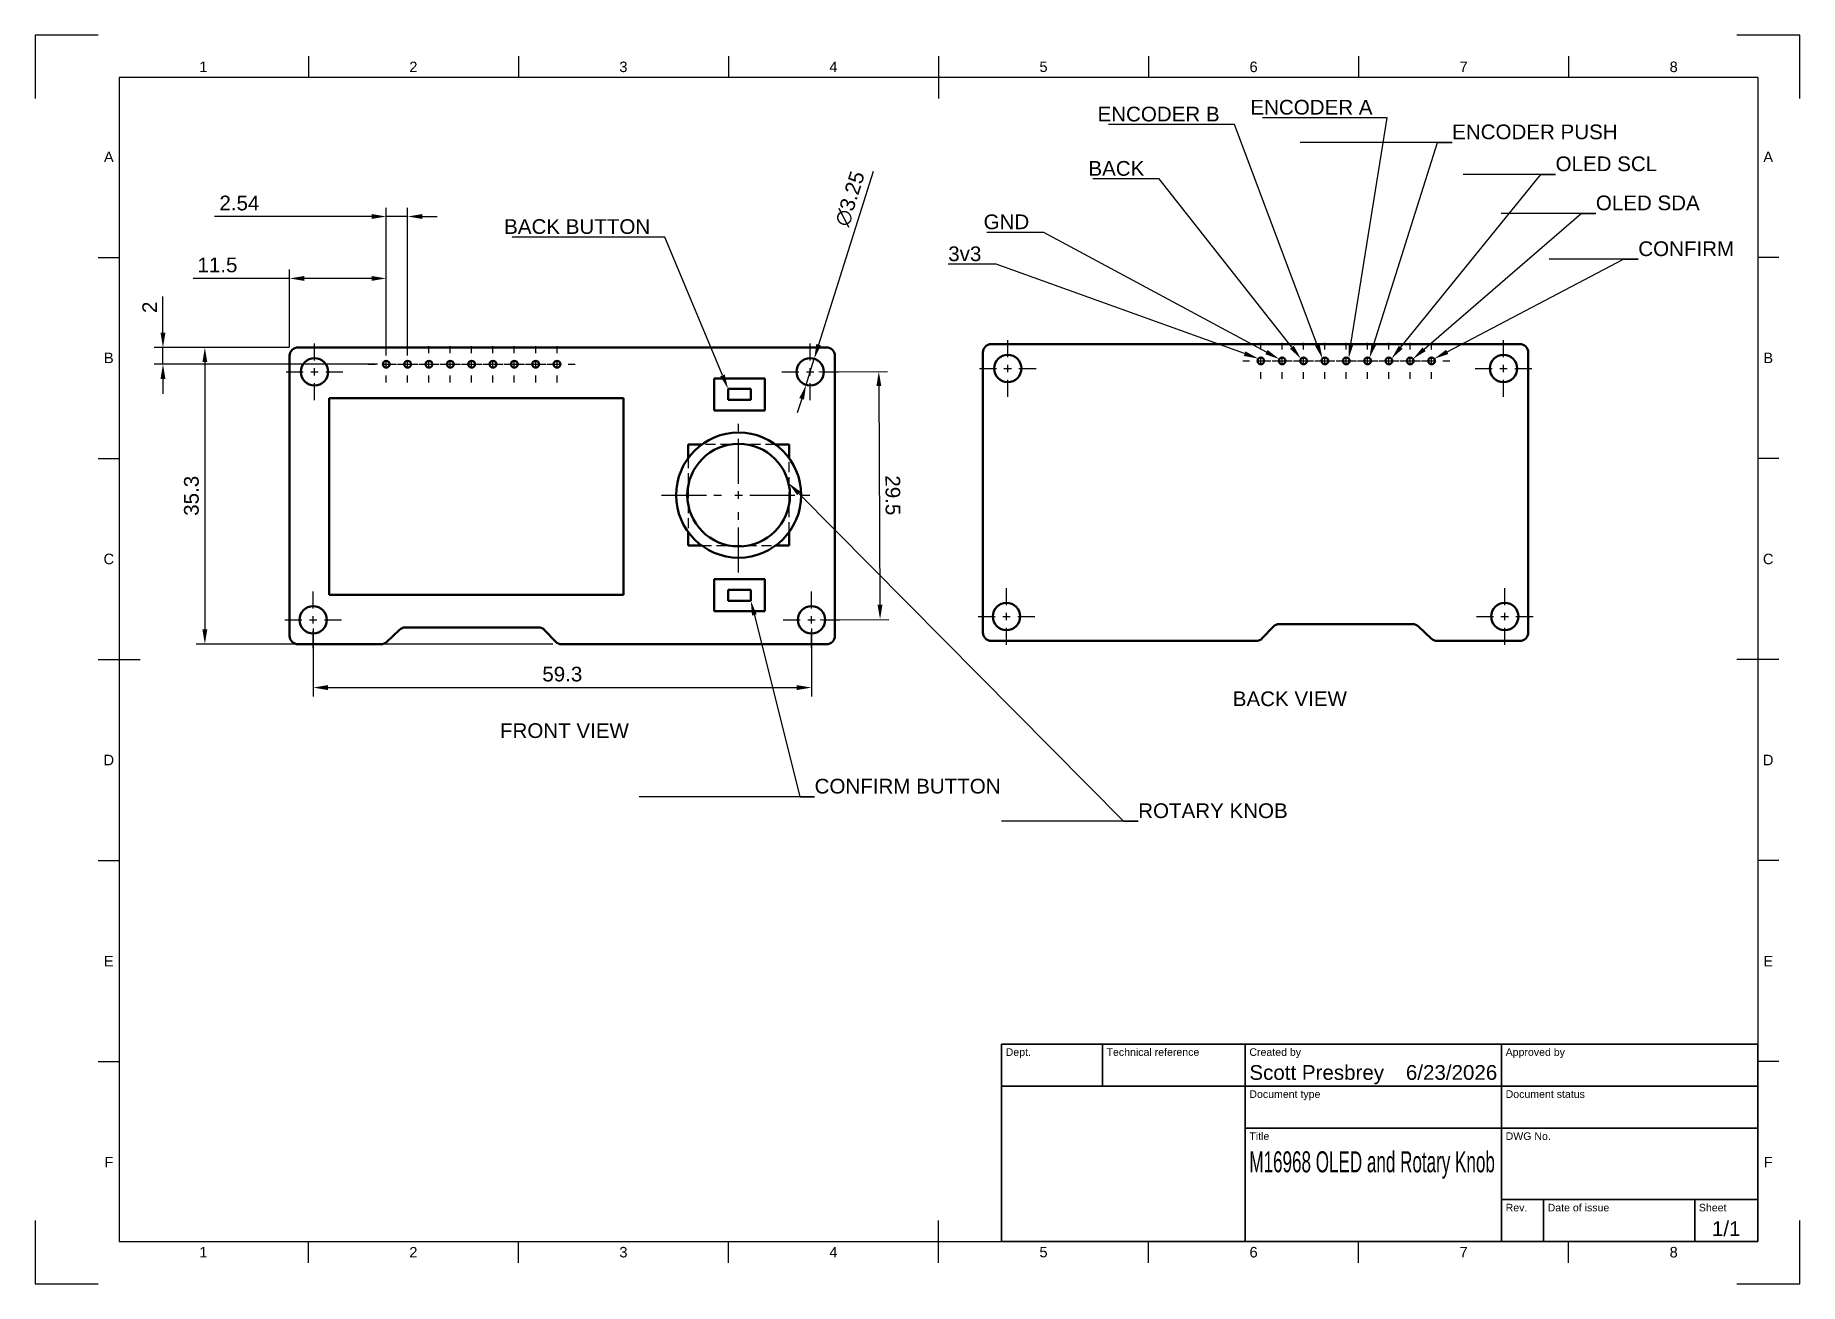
# Model space of a CAD drawing. Header units: millimetres. Extents: x 0 to 420, y 0 to 297.
import ezdxf
from ezdxf import colors
from ezdxf.entities.mleader import LeaderData, LeaderLine
from ezdxf.enums import TextEntityAlignment as Align
from ezdxf.math import Vec2, Vec3

# ---------------------------------------------------------------- set-up
doc = ezdxf.new("R2010")
doc.units = ezdxf.units.MM
doc.header["$LTSCALE"] = 0.75
doc.linetypes.add('CENTER2', pattern=[28.575, 19.05, -3.175, 3.175, -3.175])
doc.linetypes.add('HIDDEN2', pattern=[4.7625, 3.175, -1.5875])
for name, color, linetype, lineweight in [('BORDER', 7, 'Continuous', 25), ('FD_Dimensions', 7, 'Continuous', 25), ('Hidden', 7, 'HIDDEN2', 25), ('Leaders', 7, 'Continuous', 25), ('Notes', 7, 'Continuous', 25), ('Smart Centers', 7, 'CENTER2', 25), ('TITLEBLOCK', 7, 'Continuous', 35), ('Visible', 7, 'Continuous', 50)]:
    doc.layers.add(name, color=color, linetype=linetype, lineweight=lineweight)
doc.styles.add('FusionTitle', font='arial.ttf')
doc.styles.get("Standard").update_dxf_attribs({"font": 'arial.ttf'})
doc.dimstyles.new('Dim-ISO-25', dxfattribs={"dimtxt": 3.5, "dimasz": 3.5, "dimexe": 2.1, "dimexo": 2.1, "dimgap": 1.4, "dimtad": 1, "dimzin": 12, "dimdsep": 46, "dimtxsty": 'Standard', "dimcen": 0, "dimazin": 3, "dimtp": 0.1, "dimtm": 0.1, "dimtfac": 0.714286, "dimtmove": 0, "dimatfit": 3, "dimfxl": 1, "dimtzin": 12, "dimarcsym": 0})

msp = doc.modelspace()

# ---------------------------------------------------------------- texts
at = {"layer": 'Notes', "char_height": 3.5, "attachment_point": 1}
for s, width, insert in [('BACK VIEW', 69.181302, (285.054323, 140.914194)), ('FRONT VIEW', 96.099557, (110.615557, 133.331149))]:
    msp.add_mtext_dynamic_manual_height_columns(s, width=width, gutter_width=17.5, heights=[0], dxfattribs=dict(at, insert=insert))

# ---------------------------------------------------------------- blocks, each defined once
blk = doc.blocks.new('ISO_A3_SHEET')
at = {"layer": 'BORDER'}
for p, q in [((65, 292), (65, 287)), ((115, 292), (115, 287)), ((165, 292), (165, 287)), ((215, 292), (215, 282)), ((265, 292), (265, 287)), ((315, 292), (315, 287)), ((365, 292), (365, 287)), ((410, 287), (20, 287)), ((20, 287), (20, 10)), ((410, 287), (410, 10)), ((15, 244.16666), (20, 244.16666)), ((415, 244.16666), (410, 244.16666)), ((15, 196.33333), (20, 196.33333)), ((415, 196.33333), (410, 196.33333)), ((15, 148.5), (25, 148.5)), ((415, 148.5), (405, 148.5)), ((15, 100.66667), (20, 100.66667)), ((415, 100.66667), (410, 100.66667)), ((15, 52.83334), (20, 52.83334)), ((415, 52.83334), (410, 52.83334)), ((215, 5), (215, 15)), ((20, 10), (410, 10)), ((65, 5), (65, 10)), ((115, 5), (115, 10)), ((165, 5), (165, 10)), ((265, 5), (265, 10)), ((315, 5), (315, 10)), ((365, 5), (365, 10))]:
    blk.add_line(p, q, dxfattribs=at)
at = {"layer": 'Defpoints'}
for p, q in [((15, 297), (0, 297)), ((0, 297), (0, 282)), ((420, 297), (405, 297)), ((420, 282), (420, 297)), ((0, 15), (0, 0)), ((420, 0), (420, 15)), ((0, 0), (15, 0)), ((405, 0), (420, 0))]:
    blk.add_line(p, q, dxfattribs=at)
at = {"layer": 'BORDER', "style": 'FusionTitle'}
for s, p in [('1', (40, 289.5)), ('2', (90, 289.5)), ('3', (140, 289.5)), ('4', (190, 289.5)), ('5', (240, 289.5)), ('6', (290, 289.5)), ('7', (340, 289.5)), ('8', (390, 289.5)), ('A', (17.5, 268.08333)), ('A', (412.5, 268.08333)), ('B', (17.5, 220.25)), ('B', (412.5, 220.25)), ('C', (17.5, 172.41667)), ('C', (412.5, 172.41667)), ('D', (17.5, 124.58334)), ('D', (412.5, 124.58334)), ('E', (17.5, 76.75001)), ('E', (412.5, 76.75001)), ('F', (17.5, 28.91668)), ('F', (412.5, 28.91668)), ('1', (40, 7.5)), ('2', (90, 7.5)), ('3', (140, 7.5)), ('4', (190, 7.5)), ('5', (240, 7.5)), ('6', (290, 7.5)), ('7', (340, 7.5)), ('8', (390, 7.5))]:
    blk.add_text(s, height=2.5, dxfattribs=at).set_placement(p, align=Align.MIDDLE)
blk = doc.blocks.new('ISO_TITLEBLOCK')
at = {"layer": 'TITLEBLOCK'}
for p, q in [((0, 47), (-180, 47)), ((-180, 47), (-180, 0)), ((-156, 37), (-156, 47)), ((-122, 0), (-122, 47)), ((-61, 0), (-61, 47)), ((0, 0), (0, 47)), ((-180, 37), (0, 37)), ((-122, 27), (0, 27)), ((-61, 10), (0, 10)), ((-51, 0), (-51, 10)), ((-15, 0), (-15, 10)), ((-180, 0), (0, 0))]:
    blk.add_line(p, q, dxfattribs=at)
at = {"layer": 'TITLEBLOCK', "style": 'FusionTitle'}
for s, p in [('Dept.', (-179, 46)), ('Technical reference', (-155, 46)), ('Created by', (-121, 46)), ('Approved by', (-60, 46)), ('Document type', (-121, 36)), ('Document status', (-60, 36)), ('Title', (-121, 26)), ('DWG No.', (-60, 26)), ('Rev.', (-60, 9)), ('Date of issue', (-50, 9)), ('Sheet', (-14, 9))]:
    blk.add_text(s, height=1.8, dxfattribs=at).set_placement(p, align=Align.TOP_LEFT)
for tag, height, p in [('DEPT', 3.5, (-179, 42)), ('TECHNICAL_REFERENCE', 3.5, (-155, 42)), ('CREATED_BY', 3.5, (-121, 42)), ('APPROVED_BY', 3.5, (-60, 42)), ('DOCUMENT_TYPE', 3.5, (-121, 32)), ('DOCUMENT_STATUS', 3.5, (-60, 32)), ('TITLE_1', 5, (-121, 21.5)), ('TITLE_2', 5, (-121, 14)), ('TITLE_3', 5, (-121, 6.5)), ('DATE_OF_ISSUE', 3.5, (-50, 5))]:
    blk.add_attdef(tag, text='', height=height, dxfattribs=at).set_placement(p, align=Align.TOP_LEFT)
for tag, p in [('CREATED_DATE', (-62, 42)), ('APPROVED_DATE', (-0.99, 42))]:
    blk.add_attdef(tag, text='', height=3.5, dxfattribs=at).set_placement(p, align=Align.TOP_RIGHT)
for tag, height, p in [('DRAWING_NUMBER', 5, (-30.5, 19.75)), ('REV', 3.5, (-56, 4.85)), ('SHEET', 3.5, (-7.5, 4.85))]:
    blk.add_attdef(tag, text='', height=height, dxfattribs=at).set_placement(p, align=Align.TOP_CENTER)
blk = doc.blocks.new('*U5')
at = {"layer": 'Smart Centers', "color": 0, "ltscale": 0.75, "transparency": 16777216}
for p, q in [((0, 2.678906), (0, 18.389046)), ((-18.389046, 0), (-2.678906, 0)), ((2.678906, 0), (18.389046, 0)), ((0, -18.389046), (0, -2.678906))]:
    blk.add_line(p, q, dxfattribs=at)
at = {"layer": 'Smart Centers', "color": 0, "linetype": 'Continuous', "ltscale": 0.75, "transparency": 16777216}
for p, q in [((-0.892969, 0), (0.892969, 0)), ((0, -0.892969), (0, 0.892969))]:
    blk.add_line(p, q, dxfattribs=at)
blk = doc.blocks.new('*U6')
at = {"layer": 'Smart Centers', "color": 0, "ltscale": 0.75, "transparency": 16777216}
for p, q in [((0, 2.678906), (0, 4.3)), ((-4.3, 0), (-2.678906, 0)), ((2.678906, 0), (4.3, 0)), ((0, -4.3), (0, -2.678906))]:
    blk.add_line(p, q, dxfattribs=at)
at = {"layer": 'Smart Centers', "color": 0, "linetype": 'Continuous', "ltscale": 0.75, "transparency": 16777216}
for p, q in [((-0.892969, 0), (0.892969, 0)), ((0, -0.892969), (0, 0.892969))]:
    blk.add_line(p, q, dxfattribs=at)
blk = doc.blocks.new('*U7')
at = {"layer": 'Smart Centers', "color": 0, "ltscale": 0.75, "transparency": 16777216}
for p, q in [((0, 2.678906), (0, 4.3)), ((-4.3, 0), (-2.678906, 0)), ((2.678906, 0), (4.3, 0)), ((0, -4.3), (0, -2.678906))]:
    blk.add_line(p, q, dxfattribs=at)
at = {"layer": 'Smart Centers', "color": 0, "linetype": 'Continuous', "ltscale": 0.75, "transparency": 16777216}
for p, q in [((-0.892969, 0), (0.892969, 0)), ((0, -0.892969), (0, 0.892969))]:
    blk.add_line(p, q, dxfattribs=at)
blk = doc.blocks.new('*U8')
at = {"layer": 'Smart Centers', "color": 0, "ltscale": 0.75, "transparency": 16777216}
for p, q in [((0, 2.678906), (0, 4.3)), ((-4.3, 0), (-2.678906, 0)), ((2.678906, 0), (4.3, 0)), ((0, -4.3), (0, -2.678906))]:
    blk.add_line(p, q, dxfattribs=at)
at = {"layer": 'Smart Centers', "color": 0, "linetype": 'Continuous', "ltscale": 0.75, "transparency": 16777216}
for p, q in [((-0.892969, 0), (0.892969, 0)), ((0, -0.892969), (0, 0.892969))]:
    blk.add_line(p, q, dxfattribs=at)
blk = doc.blocks.new('*U9')
at = {"layer": 'Smart Centers', "color": 0, "ltscale": 0.75, "transparency": 16777216}
for p, q in [((0, 2.678906), (0, 4.3)), ((-4.3, 0), (-2.678906, 0)), ((2.678906, 0), (4.3, 0)), ((0, -4.3), (0, -2.678906))]:
    blk.add_line(p, q, dxfattribs=at)
at = {"layer": 'Smart Centers', "color": 0, "linetype": 'Continuous', "ltscale": 0.75, "transparency": 16777216}
for p, q in [((-0.892969, 0), (0.892969, 0)), ((0, -0.892969), (0, 0.892969))]:
    blk.add_line(p, q, dxfattribs=at)
blk = doc.blocks.new('*U10')
at = {"layer": 'Smart Centers', "color": 0, "ltscale": 0.75, "transparency": 16777216}
for p, q in [((0, 2.678906), (0, 4.3)), ((-4.3, 0), (-2.678906, 0)), ((2.678906, 0), (4.3, 0)), ((0, -4.3), (0, -2.678906))]:
    blk.add_line(p, q, dxfattribs=at)
at = {"layer": 'Smart Centers', "color": 0, "linetype": 'Continuous', "ltscale": 0.75, "transparency": 16777216}
for p, q in [((-0.892969, 0), (0.892969, 0)), ((0, -0.892969), (0, 0.892969))]:
    blk.add_line(p, q, dxfattribs=at)
blk = doc.blocks.new('*U11')
at = {"layer": 'Smart Centers', "color": 0, "ltscale": 0.75, "transparency": 16777216}
for p, q in [((0, 2.678906), (0, 4.3)), ((-4.3, 0), (-2.678906, 0)), ((2.678906, 0), (4.3, 0)), ((0, -4.3), (0, -2.678906))]:
    blk.add_line(p, q, dxfattribs=at)
at = {"layer": 'Smart Centers', "color": 0, "linetype": 'Continuous', "ltscale": 0.75, "transparency": 16777216}
for p, q in [((-0.892969, 0), (0.892969, 0)), ((0, -0.892969), (0, 0.892969))]:
    blk.add_line(p, q, dxfattribs=at)
blk = doc.blocks.new('*U12')
at = {"layer": 'Smart Centers', "color": 0, "ltscale": 0.75, "transparency": 16777216}
for p, q in [((0, 2.678906), (0, 4.3)), ((-4.3, 0), (-2.678906, 0)), ((2.678906, 0), (4.3, 0)), ((0, -4.3), (0, -2.678906))]:
    blk.add_line(p, q, dxfattribs=at)
at = {"layer": 'Smart Centers', "color": 0, "linetype": 'Continuous', "ltscale": 0.75, "transparency": 16777216}
for p, q in [((-0.892969, 0), (0.892969, 0)), ((0, -0.892969), (0, 0.892969))]:
    blk.add_line(p, q, dxfattribs=at)
blk = doc.blocks.new('*U13')
at = {"layer": 'Smart Centers', "color": 0, "ltscale": 0.75, "transparency": 16777216}
for p, q in [((0, 2.678906), (0, 4.3)), ((-4.3, 0), (-2.678906, 0)), ((2.678906, 0), (4.3, 0)), ((0, -4.3), (0, -2.678906))]:
    blk.add_line(p, q, dxfattribs=at)
at = {"layer": 'Smart Centers', "color": 0, "linetype": 'Continuous', "ltscale": 0.75, "transparency": 16777216}
for p, q in [((-0.892969, 0), (0.892969, 0)), ((0, -0.892969), (0, 0.892969))]:
    blk.add_line(p, q, dxfattribs=at)
blk = doc.blocks.new('*U14')
at = {"layer": 'Smart Centers', "color": 0, "ltscale": 0.75, "transparency": 16777216}
for p, q in [((0, 2.678906), (0, 4.3)), ((-4.3, 0), (-2.678906, 0)), ((2.678906, 0), (4.3, 0)), ((0, -4.3), (0, -2.678906))]:
    blk.add_line(p, q, dxfattribs=at)
at = {"layer": 'Smart Centers', "color": 0, "linetype": 'Continuous', "ltscale": 0.75, "transparency": 16777216}
for p, q in [((-0.892969, 0), (0.892969, 0)), ((0, -0.892969), (0, 0.892969))]:
    blk.add_line(p, q, dxfattribs=at)
blk = doc.blocks.new('*U15')
at = {"layer": 'Smart Centers', "color": 0, "ltscale": 0.75, "transparency": 16777216}
for p, q in [((0, 2.678906), (0, 6.75)), ((-6.75, 0), (-2.678906, 0)), ((2.678906, 0), (6.75, 0)), ((0, -6.75), (0, -2.678906))]:
    blk.add_line(p, q, dxfattribs=at)
at = {"layer": 'Smart Centers', "color": 0, "linetype": 'Continuous', "ltscale": 0.75, "transparency": 16777216}
for p, q in [((-0.892969, 0), (0.892969, 0)), ((0, -0.892969), (0, 0.892969))]:
    blk.add_line(p, q, dxfattribs=at)
blk = doc.blocks.new('*U16')
at = {"layer": 'Smart Centers', "color": 0, "ltscale": 0.75, "transparency": 16777216}
for p, q in [((0, 2.678906), (0, 6.75)), ((-6.75, 0), (-2.678906, 0)), ((2.678906, 0), (6.75, 0)), ((0, -6.75), (0, -2.678906))]:
    blk.add_line(p, q, dxfattribs=at)
at = {"layer": 'Smart Centers', "color": 0, "linetype": 'Continuous', "ltscale": 0.75, "transparency": 16777216}
for p, q in [((-0.892969, 0), (0.892969, 0)), ((0, -0.892969), (0, 0.892969))]:
    blk.add_line(p, q, dxfattribs=at)
blk = doc.blocks.new('*U17')
at = {"layer": 'Smart Centers', "color": 0, "ltscale": 0.75, "transparency": 16777216}
for p, q in [((0, 2.678906), (0, 6.75)), ((-6.75, 0), (-2.678906, 0)), ((2.678906, 0), (6.75, 0)), ((0, -6.75), (0, -2.678906))]:
    blk.add_line(p, q, dxfattribs=at)
at = {"layer": 'Smart Centers', "color": 0, "linetype": 'Continuous', "ltscale": 0.75, "transparency": 16777216}
for p, q in [((-0.892969, 0), (0.892969, 0)), ((0, -0.892969), (0, 0.892969))]:
    blk.add_line(p, q, dxfattribs=at)
blk = doc.blocks.new('*U18')
at = {"layer": 'Smart Centers', "color": 0, "ltscale": 0.75, "transparency": 16777216}
for p, q in [((0, 2.678906), (0, 6.75)), ((-6.75, 0), (-2.678906, 0)), ((2.678906, 0), (6.75, 0)), ((0, -6.75), (0, -2.678906))]:
    blk.add_line(p, q, dxfattribs=at)
at = {"layer": 'Smart Centers', "color": 0, "linetype": 'Continuous', "ltscale": 0.75, "transparency": 16777216}
for p, q in [((-0.892969, 0), (0.892969, 0)), ((0, -0.892969), (0, 0.892969))]:
    blk.add_line(p, q, dxfattribs=at)
blk = doc.blocks.new('*D39')
at = {"layer": 'Defpoints', "color": 0, "transparency": 16777216}
for p in [(83.55083, 239.161642), (60.55083, 220.738166), (83.55083, 218.738166)]:
    blk.add_point(p, dxfattribs=at)
at = {"layer": 'FD_Dimensions', "color": 0, "lineweight": -2, "transparency": 16777216}
for p, q in [((60.55083, 222.838166), (60.55083, 241.261642)), ((83.55083, 220.838166), (83.55083, 241.261642)), ((60.55083, 239.161642), (37.564363, 239.161642)), ((80.05083, 239.161642), (64.05083, 239.161642))]:
    blk.add_line(p, q, dxfattribs=at)
at = {"layer": 'FD_Dimensions', "color": 0, "transparency": 16777216}
for points in [[(64.05083, 239.744975), (64.05083, 238.578308), (60.55083, 239.161642)], [(80.05083, 239.744975), (80.05083, 238.578308), (83.55083, 239.161642)]]:
    blk.add_solid(points, dxfattribs=at)
at = {"layer": 'FD_Dimensions', "color": 0, "transparency": 16777216, "insert": (43.358462, 242.348647), "char_height": 3.5, "attachment_point": 5}
blk.add_mtext('11.5', dxfattribs=at)
blk = doc.blocks.new('*D40')
at = {"layer": 'Defpoints', "color": 0, "transparency": 16777216}
for p in [(88.63083, 253.893796), (83.55083, 218.738166), (88.63083, 218.738166)]:
    blk.add_point(p, dxfattribs=at)
at = {"layer": 'FD_Dimensions', "color": 0, "lineweight": -2, "transparency": 16777216}
for p, q in [((80.05083, 253.893796), (42.619547, 253.893796)), ((83.55083, 220.838166), (83.55083, 255.993796)), ((88.63083, 253.893796), (83.55083, 253.893796)), ((88.63083, 220.838166), (88.63083, 255.993796)), ((92.13083, 253.893796), (95.63083, 253.893796))]:
    blk.add_line(p, q, dxfattribs=at)
at = {"layer": 'FD_Dimensions', "color": 0, "transparency": 16777216}
for points in [[(80.05083, 254.477129), (80.05083, 253.310463), (83.55083, 253.893796)], [(92.13083, 254.477129), (92.13083, 253.310463), (88.63083, 253.893796)]]:
    blk.add_solid(points, dxfattribs=at)
at = {"layer": 'FD_Dimensions', "color": 0, "transparency": 16777216, "insert": (48.587931, 257.080801), "char_height": 3.5, "attachment_point": 5}
blk.add_mtext('2.54', dxfattribs=at)
blk = doc.blocks.new('*D41')
at = {"layer": 'Defpoints', "color": 0, "transparency": 16777216}
for p in [(62.55083, 222.738166), (40.362848, 152.138166), (125.302588, 152.138166)]:
    blk.add_point(p, dxfattribs=at)
at = {"layer": 'FD_Dimensions', "color": 0, "lineweight": -2, "transparency": 16777216}
for p, q in [((60.45083, 222.738166), (38.262848, 222.738166)), ((40.362848, 219.238166), (40.362848, 155.638166)), ((123.202588, 152.138166), (38.262848, 152.138166))]:
    blk.add_line(p, q, dxfattribs=at)
at = {"layer": 'FD_Dimensions', "color": 0, "transparency": 16777216}
for points in [[(39.779515, 219.238166), (40.946181, 219.238166), (40.362848, 222.738166)], [(39.779515, 155.638166), (40.946181, 155.638166), (40.362848, 152.138166)]]:
    blk.add_solid(points, dxfattribs=at)
at = {"layer": 'FD_Dimensions', "color": 0, "transparency": 16777216, "insert": (37.174649, 187.438166), "char_height": 3.5, "attachment_point": 5, "rotation": 90}
blk.add_mtext('35.3', dxfattribs=at)
blk = doc.blocks.new('*U22')
at = {"layer": 'Smart Centers', "color": 0, "ltscale": 0.75, "transparency": 16777216}
for p, q in [((0, 2.678906), (0, 4.3)), ((-4.3, 0), (-2.678906, 0)), ((2.678906, 0), (4.3, 0)), ((0, -4.3), (0, -2.678906))]:
    blk.add_line(p, q, dxfattribs=at)
at = {"layer": 'Smart Centers', "color": 0, "linetype": 'Continuous', "ltscale": 0.75, "transparency": 16777216}
for p, q in [((-0.892969, 0), (0.892969, 0)), ((0, -0.892969), (0, 0.892969))]:
    blk.add_line(p, q, dxfattribs=at)
blk = doc.blocks.new('*U23')
at = {"layer": 'Smart Centers', "color": 0, "ltscale": 0.75, "transparency": 16777216}
for p, q in [((0, 2.678906), (0, 4.3)), ((-4.3, 0), (-2.678906, 0)), ((2.678906, 0), (4.3, 0)), ((0, -4.3), (0, -2.678906))]:
    blk.add_line(p, q, dxfattribs=at)
at = {"layer": 'Smart Centers', "color": 0, "linetype": 'Continuous', "ltscale": 0.75, "transparency": 16777216}
for p, q in [((-0.892969, 0), (0.892969, 0)), ((0, -0.892969), (0, 0.892969))]:
    blk.add_line(p, q, dxfattribs=at)
blk = doc.blocks.new('*U24')
at = {"layer": 'Smart Centers', "color": 0, "ltscale": 0.75, "transparency": 16777216}
for p, q in [((0, 2.678906), (0, 4.3)), ((-4.3, 0), (-2.678906, 0)), ((2.678906, 0), (4.3, 0)), ((0, -4.3), (0, -2.678906))]:
    blk.add_line(p, q, dxfattribs=at)
at = {"layer": 'Smart Centers', "color": 0, "linetype": 'Continuous', "ltscale": 0.75, "transparency": 16777216}
for p, q in [((-0.892969, 0), (0.892969, 0)), ((0, -0.892969), (0, 0.892969))]:
    blk.add_line(p, q, dxfattribs=at)
blk = doc.blocks.new('*U25')
at = {"layer": 'Smart Centers', "color": 0, "ltscale": 0.75, "transparency": 16777216}
for p, q in [((0, 2.678906), (0, 4.3)), ((-4.3, 0), (-2.678906, 0)), ((2.678906, 0), (4.3, 0)), ((0, -4.3), (0, -2.678906))]:
    blk.add_line(p, q, dxfattribs=at)
at = {"layer": 'Smart Centers', "color": 0, "linetype": 'Continuous', "ltscale": 0.75, "transparency": 16777216}
for p, q in [((-0.892969, 0), (0.892969, 0)), ((0, -0.892969), (0, 0.892969))]:
    blk.add_line(p, q, dxfattribs=at)
blk = doc.blocks.new('*U26')
at = {"layer": 'Smart Centers', "color": 0, "ltscale": 0.75, "transparency": 16777216}
for p, q in [((0, 2.678906), (0, 4.3)), ((-4.3, 0), (-2.678906, 0)), ((2.678906, 0), (4.3, 0)), ((0, -4.3), (0, -2.678906))]:
    blk.add_line(p, q, dxfattribs=at)
at = {"layer": 'Smart Centers', "color": 0, "linetype": 'Continuous', "ltscale": 0.75, "transparency": 16777216}
for p, q in [((-0.892969, 0), (0.892969, 0)), ((0, -0.892969), (0, 0.892969))]:
    blk.add_line(p, q, dxfattribs=at)
blk = doc.blocks.new('*U27')
at = {"layer": 'Smart Centers', "color": 0, "ltscale": 0.75, "transparency": 16777216}
for p, q in [((0, 2.678906), (0, 4.3)), ((-4.3, 0), (-2.678906, 0)), ((2.678906, 0), (4.3, 0)), ((0, -4.3), (0, -2.678906))]:
    blk.add_line(p, q, dxfattribs=at)
at = {"layer": 'Smart Centers', "color": 0, "linetype": 'Continuous', "ltscale": 0.75, "transparency": 16777216}
for p, q in [((-0.892969, 0), (0.892969, 0)), ((0, -0.892969), (0, 0.892969))]:
    blk.add_line(p, q, dxfattribs=at)
blk = doc.blocks.new('*U28')
at = {"layer": 'Smart Centers', "color": 0, "ltscale": 0.75, "transparency": 16777216}
for p, q in [((0, 2.678906), (0, 4.3)), ((-4.3, 0), (-2.678906, 0)), ((2.678906, 0), (4.3, 0)), ((0, -4.3), (0, -2.678906))]:
    blk.add_line(p, q, dxfattribs=at)
at = {"layer": 'Smart Centers', "color": 0, "linetype": 'Continuous', "ltscale": 0.75, "transparency": 16777216}
for p, q in [((-0.892969, 0), (0.892969, 0)), ((0, -0.892969), (0, 0.892969))]:
    blk.add_line(p, q, dxfattribs=at)
blk = doc.blocks.new('*U29')
at = {"layer": 'Smart Centers', "color": 0, "ltscale": 0.75, "transparency": 16777216}
for p, q in [((0, 2.678906), (0, 4.3)), ((-4.3, 0), (-2.678906, 0)), ((2.678906, 0), (4.3, 0)), ((0, -4.3), (0, -2.678906))]:
    blk.add_line(p, q, dxfattribs=at)
at = {"layer": 'Smart Centers', "color": 0, "linetype": 'Continuous', "ltscale": 0.75, "transparency": 16777216}
for p, q in [((-0.892969, 0), (0.892969, 0)), ((0, -0.892969), (0, 0.892969))]:
    blk.add_line(p, q, dxfattribs=at)
blk = doc.blocks.new('*U30')
at = {"layer": 'Smart Centers', "color": 0, "ltscale": 0.75, "transparency": 16777216}
for p, q in [((0, 2.678906), (0, 4.3)), ((-4.3, 0), (-2.678906, 0)), ((2.678906, 0), (4.3, 0)), ((0, -4.3), (0, -2.678906))]:
    blk.add_line(p, q, dxfattribs=at)
at = {"layer": 'Smart Centers', "color": 0, "linetype": 'Continuous', "ltscale": 0.75, "transparency": 16777216}
for p, q in [((-0.892969, 0), (0.892969, 0)), ((0, -0.892969), (0, 0.892969))]:
    blk.add_line(p, q, dxfattribs=at)
blk = doc.blocks.new('*U31')
at = {"layer": 'Smart Centers', "color": 0, "ltscale": 0.75, "transparency": 16777216}
for p, q in [((0, 2.678906), (0, 6.75)), ((-6.75, 0), (-2.678906, 0)), ((2.678906, 0), (6.75, 0)), ((0, -6.75), (0, -2.678906))]:
    blk.add_line(p, q, dxfattribs=at)
at = {"layer": 'Smart Centers', "color": 0, "linetype": 'Continuous', "ltscale": 0.75, "transparency": 16777216}
for p, q in [((-0.892969, 0), (0.892969, 0)), ((0, -0.892969), (0, 0.892969))]:
    blk.add_line(p, q, dxfattribs=at)
blk = doc.blocks.new('*U32')
at = {"layer": 'Smart Centers', "color": 0, "ltscale": 0.75, "transparency": 16777216}
for p, q in [((0, 2.678906), (0, 6.75)), ((-6.75, 0), (-2.678906, 0)), ((2.678906, 0), (6.75, 0)), ((0, -6.75), (0, -2.678906))]:
    blk.add_line(p, q, dxfattribs=at)
at = {"layer": 'Smart Centers', "color": 0, "linetype": 'Continuous', "ltscale": 0.75, "transparency": 16777216}
for p, q in [((-0.892969, 0), (0.892969, 0)), ((0, -0.892969), (0, 0.892969))]:
    blk.add_line(p, q, dxfattribs=at)
blk = doc.blocks.new('*U33')
at = {"layer": 'Smart Centers', "color": 0, "ltscale": 0.75, "transparency": 16777216}
for p, q in [((0, 2.678906), (0, 6.75)), ((-6.75, 0), (-2.678906, 0)), ((2.678906, 0), (6.75, 0)), ((0, -6.75), (0, -2.678906))]:
    blk.add_line(p, q, dxfattribs=at)
at = {"layer": 'Smart Centers', "color": 0, "linetype": 'Continuous', "ltscale": 0.75, "transparency": 16777216}
for p, q in [((-0.892969, 0), (0.892969, 0)), ((0, -0.892969), (0, 0.892969))]:
    blk.add_line(p, q, dxfattribs=at)
blk = doc.blocks.new('*U34')
at = {"layer": 'Smart Centers', "color": 0, "ltscale": 0.75, "transparency": 16777216}
for p, q in [((0, 2.678906), (0, 6.75)), ((-6.75, 0), (-2.678906, 0)), ((2.678906, 0), (6.75, 0)), ((0, -6.75), (0, -2.678906))]:
    blk.add_line(p, q, dxfattribs=at)
at = {"layer": 'Smart Centers', "color": 0, "linetype": 'Continuous', "ltscale": 0.75, "transparency": 16777216}
for p, q in [((-0.892969, 0), (0.892969, 0)), ((0, -0.892969), (0, 0.892969))]:
    blk.add_line(p, q, dxfattribs=at)
blk = doc.blocks.new('*D42')
at = {"layer": 'Defpoints', "color": 0, "transparency": 16777216}
for p in [(185.424784, 220.049963), (183.476875, 213.848701)]:
    blk.add_point(p, dxfattribs=at)
at = {"layer": 'FD_Dimensions', "color": 0, "lineweight": -2, "transparency": 16777216}
for p, q in [((199.429927, 264.636005), (186.473658, 223.389104)), ((183.476875, 213.848701), (185.424784, 220.049963)), ((182.428001, 210.50956), (181.379127, 207.170419))]:
    blk.add_line(p, q, dxfattribs=at)
at = {"layer": 'FD_Dimensions', "color": 0, "transparency": 16777216}
for points in [[(185.917135, 223.563917), (187.030182, 223.214292), (185.424784, 220.049963)], [(181.871477, 210.684373), (182.984524, 210.334748), (183.476875, 213.848701)]]:
    blk.add_solid(points, dxfattribs=at)
at = {"layer": 'FD_Dimensions', "color": 0, "transparency": 16777216, "insert": (193.939691, 258.118965), "char_height": 3.5, "attachment_point": 5, "rotation": 72.56172894}
blk.add_mtext('∅3.25', dxfattribs=at)
blk = doc.blocks.new('*D43')
at = {"layer": 'Defpoints', "color": 0, "transparency": 16777216}
for p in [(184.45083, 216.949332), (184.752867, 157.949332), (201.089496, 158.032964)]:
    blk.add_point(p, dxfattribs=at)
at = {"layer": 'FD_Dimensions', "color": 0, "lineweight": -2, "transparency": 16777216}
for p, q in [((186.550802, 216.960083), (202.887431, 217.043714)), ((200.805376, 213.53301), (201.071579, 161.532918)), ((186.85284, 157.960083), (203.189469, 158.043714))]:
    blk.add_line(p, q, dxfattribs=at)
at = {"layer": 'FD_Dimensions', "color": 0, "transparency": 16777216}
for points in [[(201.388702, 213.535996), (200.22205, 213.530024), (200.787459, 217.032964)], [(201.654905, 161.535904), (200.488253, 161.529932), (201.089496, 158.032964)]]:
    blk.add_solid(points, dxfattribs=at)
at = {"layer": 'FD_Dimensions', "color": 0, "transparency": 16777216, "insert": (204.125441, 187.549279), "char_height": 3.5, "attachment_point": 5, "rotation": 270.29329835}
blk.add_mtext('29.5', dxfattribs=at)
blk = doc.blocks.new('*D44')
at = {"layer": 'Defpoints', "color": 0, "transparency": 16777216}
for p in [(66.148792, 157.949332), (184.752867, 157.949332), (184.752867, 141.820588)]:
    blk.add_point(p, dxfattribs=at)
at = {"layer": 'FD_Dimensions', "color": 0, "lineweight": -2, "transparency": 16777216}
for p, q in [((66.148792, 155.849332), (66.148792, 139.720588)), ((184.752867, 155.849332), (184.752867, 139.720588)), ((69.648792, 141.820588), (181.252867, 141.820588))]:
    blk.add_line(p, q, dxfattribs=at)
at = {"layer": 'FD_Dimensions', "color": 0, "transparency": 16777216}
for points in [[(69.648792, 142.403921), (69.648792, 141.237254), (66.148792, 141.820588)], [(181.252867, 142.403921), (181.252867, 141.237254), (184.752867, 141.820588)]]:
    blk.add_solid(points, dxfattribs=at)
at = {"layer": 'FD_Dimensions', "color": 0, "transparency": 16777216, "insert": (125.45083, 145.008787), "char_height": 3.5, "attachment_point": 5}
blk.add_mtext('59.3', dxfattribs=at)
blk = doc.blocks.new('*D45')
at = {"layer": 'Defpoints', "color": 0, "transparency": 16777216}
for p in [(30.393281, 222.738166), (62.55083, 222.738166), (83.55083, 218.738166)]:
    blk.add_point(p, dxfattribs=at)
at = {"layer": 'FD_Dimensions', "color": 0, "lineweight": -2, "transparency": 16777216}
for p, q in [((30.393281, 226.238166), (30.393281, 234.856379)), ((60.45083, 222.738166), (28.293281, 222.738166)), ((30.393281, 218.738166), (30.393281, 222.738166)), ((81.45083, 218.738166), (28.293281, 218.738166)), ((30.393281, 215.238166), (30.393281, 211.738166))]:
    blk.add_line(p, q, dxfattribs=at)
at = {"layer": 'FD_Dimensions', "color": 0, "transparency": 16777216}
for points in [[(29.809948, 226.238166), (30.976614, 226.238166), (30.393281, 222.738166)], [(29.809948, 215.238166), (30.976614, 215.238166), (30.393281, 218.738166)]]:
    blk.add_solid(points, dxfattribs=at)
at = {"layer": 'FD_Dimensions', "color": 0, "transparency": 16777216, "insert": (27.236119, 232.297273), "char_height": 3.5, "attachment_point": 5, "rotation": 90}
blk.add_mtext('2', dxfattribs=at)

# ---------------------------------------------------------------- dimensions: what is measured, and where the dimension line sits
at = {"layer": 'FD_Dimensions'}
dim = msp.add_diameter_dim_2p(p1=(183.476875, 213.848701), p2=(185.424784, 220.049963), dimstyle='Dim-ISO-25', override={"dimlfac": 0.5}, dxfattribs=at)
dim.commit()
dim.dimension.update_dxf_attribs({"geometry": '*D42', "text_midpoint": (197.073609, 257.134554), "dimtype": 163})
dim = msp.add_linear_dim(base=(88.63083, 253.893796), p1=(83.55083, 218.738166), p2=(88.63083, 218.738166), angle=0, dimstyle='Dim-ISO-25', override={"dimlfac": 0.5}, dxfattribs=at)
dim.commit()
dim.dimension.update_dxf_attribs({"geometry": '*D40', "text_midpoint": (48.587931, 253.893796), "dimtype": 161})
dim = msp.add_linear_dim(base=(83.55083, 239.161642), p1=(60.55083, 220.738166), p2=(83.55083, 218.738166), dimstyle='Dim-ISO-25', override={"dimlfac": 0.5}, dxfattribs=at)
dim.commit()
dim.dimension.update_dxf_attribs({"geometry": '*D39', "text_midpoint": (43.358462, 239.161642), "dimtype": 160})
for base, p1, p2, picture, middle in [((30.393281, 222.738166), (83.55083, 218.738166), (62.55083, 222.738166), '*D45', (27.236119, 232.297273)), ((40.362848, 152.138166), (62.55083, 222.738166), (125.302588, 152.138166), '*D41', (37.174649, 187.438166))]:
    dim = msp.add_linear_dim(base=base, p1=p1, p2=p2, angle=270, dimstyle='Dim-ISO-25', override={"dimlfac": 0.5, "dimclrd": 0, "dimclre": 0}, dxfattribs=at)
    dim.commit()
    dim.dimension.update_dxf_attribs({"geometry": picture, "text_midpoint": middle})
for p1, distance, picture, middle in [((184.45083, 216.949332), 16.336843, '*D43', (204.125441, 187.549279)), ((66.148792, 157.949332), -16.128744, '*D44', (125.45083, 145.008787))]:
    dim = msp.add_aligned_dim(p1=p1, p2=(184.752867, 157.949332), distance=distance, dimstyle='Dim-ISO-25', override={"dimlfac": 0.5, "dimclrd": 0, "dimclre": 0}, dxfattribs=at)
    dim.commit()
    dim.dimension.update_dxf_attribs({"geometry": picture, "text_midpoint": middle})

# ---------------------------------------------------------------- linework, layer by layer
at = {"layer": 'Hidden'}
for p, q in [((176.238958, 199.615711), (158.611288, 199.615711)), ((155.425123, 196.429546), (155.425123, 178.801876)), ((179.425123, 178.801876), (179.425123, 196.429546)), ((158.611288, 175.615711), (176.238958, 175.615711))]:
    msp.add_line(p, q, dxfattribs=at)
at = {"layer": 'Visible'}
for p, q in [((188.35083, 222.738166), (62.55083, 222.738166)), ((60.55083, 220.738166), (60.55083, 154.138166)), ((190.35083, 154.138166), (190.35083, 220.738166)), ((173.666287, 215.374748), (161.566287, 215.374748)), ((161.566287, 215.374748), (161.566287, 207.774748)), ((173.666287, 207.774748), (173.666287, 215.374748)), ((69.94399, 210.641222), (69.94399, 163.879617)), ((139.984298, 210.641222), (69.94399, 210.641222)), ((139.984298, 163.879617), (139.984298, 210.641222)), ((164.916287, 212.874748), (164.916287, 210.274748)), ((170.316287, 212.874748), (164.916287, 212.874748)), ((164.916287, 210.274748), (170.316287, 210.274748)), ((170.316287, 210.274748), (170.316287, 212.874748)), ((161.566287, 207.774748), (173.666287, 207.774748)), ((158.611288, 199.615711), (155.425123, 199.615711)), ((155.425123, 199.615711), (155.425123, 196.429546)), ((179.425123, 199.615711), (176.238958, 199.615711)), ((179.425123, 196.429546), (179.425123, 199.615711)), ((155.425123, 178.801876), (155.425123, 175.615711)), ((179.425123, 175.615711), (179.425123, 178.801876)), ((155.425123, 175.615711), (158.611288, 175.615711)), ((176.238958, 175.615711), (179.425123, 175.615711)), ((69.94399, 163.879617), (139.984298, 163.879617)), ((161.566287, 167.574748), (161.566287, 159.974748)), ((173.666287, 167.574748), (161.566287, 167.574748)), ((170.316287, 165.074748), (164.916287, 165.074748)), ((164.916287, 165.074748), (164.916287, 162.474748)), ((170.316287, 162.474748), (170.316287, 165.074748)), ((173.666287, 159.974748), (173.666287, 167.574748)), ((161.566287, 159.974748), (173.666287, 159.974748)), ((164.916287, 162.474748), (170.316287, 162.474748)), ((83.652363, 152.689011), (86.681625, 155.570342)), ((88.060012, 156.121187), (119.798279, 156.121187)), ((121.247434, 155.499574), (123.853433, 152.759779)), ((62.55083, 152.138166), (82.273977, 152.138166)), ((125.302588, 152.138166), (188.35083, 152.138166))]:
    msp.add_line(p, q, dxfattribs=at)
at = {"layer": 'Visible', "extrusion": (0, 0, -1)}
for p, q in [((227.579703, 223.533412), (353.379703, 223.533412)), ((225.579703, 154.933412), (225.579703, 221.533412)), ((355.379703, 221.533412), (355.379703, 154.933412)), ((292.0771, 153.555025), (294.683099, 156.294819)), ((296.132254, 156.916432), (327.870521, 156.916432)), ((329.248907, 156.365587), (332.278169, 153.484257)), ((290.627945, 152.933412), (227.579703, 152.933412)), ((353.379703, 152.933412), (333.656556, 152.933412))]:
    msp.add_line(p, q, dxfattribs=at)
for centre, radius in [((-66.45083, 216.949332), 3.25), ((-83.55083, 218.738166), 0.8), ((-88.63083, 218.738166), 0.8), ((-93.71083, 218.738166), 0.8), ((-98.79083, 218.738166), 0.8), ((-103.87083, 218.738166), 0.8), ((-108.95083, 218.738166), 0.8), ((-114.03083, 218.738166), 0.8), ((-119.11083, 218.738166), 0.8), ((-124.19083, 218.738166), 0.8), ((-184.45083, 216.949332), 3.25), ((-291.739703, 219.533412), 0.8), ((-296.819703, 219.533412), 0.8), ((-301.899703, 219.533412), 0.8), ((-306.979703, 219.533412), 0.8), ((-312.059703, 219.533412), 0.8), ((-317.139703, 219.533412), 0.8), ((-322.219703, 219.533412), 0.8), ((-327.299703, 219.533412), 0.8), ((-332.379703, 219.533412), 0.8), ((-66.148792, 157.949332), 3.25), ((-184.752867, 157.949332), 3.25)]:
    msp.add_circle(centre, radius, dxfattribs=at)
at = {"layer": 'Visible'}
for centre, radius in [((231.479703, 217.744578), 3.25), ((349.479703, 217.744578), 3.25), ((167.425123, 187.615711), 14.889046), ((167.425123, 187.615711), 12.216334), ((231.177665, 158.744578), 3.25), ((349.781741, 158.744578), 3.25)]:
    msp.add_circle(centre, radius, dxfattribs=at)
at = {"layer": 'Visible', "extrusion": (0, 0, -1)}
for centre, start, end in [((-62.55083, 220.738166), 0, 90), ((-188.35083, 220.738166), 90, 180), ((-227.579703, 221.533412), 0, 90), ((-353.379703, 221.533412), 90, 180), ((-62.55083, 154.138166), 270, 0), ((-82.273977, 154.138166), 226.433708, 270), ((-125.302588, 154.138166), 270, 316.433708), ((-188.35083, 154.138166), 180, 270), ((-227.579703, 154.933412), 270, 0), ((-290.627945, 154.933412), 223.566292, 270), ((-333.656556, 154.933412), 270, 313.566292), ((-353.379703, 154.933412), 180, 270)]:
    msp.add_arc(centre, 2, start, end, dxfattribs=at)
at = {"layer": 'Visible'}
for centre, start, end in [((88.060012, 154.121187), 90, 133.566292), ((119.798279, 154.121187), 43.566292, 90), ((296.132254, 154.916432), 90, 136.433708), ((327.870521, 154.916432), 46.433708, 90)]:
    msp.add_arc(centre, 2, start, end, dxfattribs=at)

# ---------------------------------------------------------------- block references
at = {"layer": 'BORDER'}
msp.add_blockref('ISO_A3_SHEET', (0, 0), dxfattribs=at)
at = {"layer": 'Smart Centers', "ltscale": 0.75}
for name, p in [('*U15', (66.45083, 216.949332)), ('*U12', (83.55083, 218.738166)), ('*U10', (88.63083, 218.738166)), ('*U14', (93.71083, 218.738166)), ('*U6', (98.79083, 218.738166)), ('*U11', (103.87083, 218.738166)), ('*U13', (108.95083, 218.738166)), ('*U7', (114.03083, 218.738166)), ('*U8', (119.11083, 218.738166)), ('*U9', (124.19083, 218.738166)), ('*U18', (184.45083, 216.949332)), ('*U31', (231.479703, 217.744578)), ('*U25', (291.739703, 219.533412)), ('*U24', (296.819703, 219.533412)), ('*U23', (301.899703, 219.533412)), ('*U29', (306.979703, 219.533412)), ('*U27', (312.059703, 219.533412)), ('*U22', (317.139703, 219.533412)), ('*U30', (322.219703, 219.533412)), ('*U26', (327.299703, 219.533412)), ('*U28', (332.379703, 219.533412)), ('*U34', (349.479703, 217.744578)), ('*U5', (167.425123, 187.615711)), ('*U16', (66.148792, 157.949332)), ('*U17', (184.752867, 157.949332)), ('*U32', (231.177665, 158.744578)), ('*U33', (349.781741, 158.744578))]:
    msp.add_blockref(name, p, dxfattribs=at)
at = {"layer": 'TITLEBLOCK'}
ref = msp.add_blockref('ISO_TITLEBLOCK', (410, 10), dxfattribs=at)
ref.add_attrib('CREATED_DATE', '6/23/2026', dxfattribs={"height": 3.5, "style": 'FusionTitle'}).set_placement((348, 52), align=Align.TOP_RIGHT)
ref.add_attrib('SHEET', '1/1', dxfattribs={"height": 3.5, "style": 'FusionTitle'}).set_placement((402.5, 14.85), align=Align.TOP_CENTER)
ref.add_attrib('TITLE_1', 'M16968 OLED and Rotary Knob', dxfattribs={"height": 5, "style": 'FusionTitle', "width": 0.581203}).set_placement((289, 31.5), align=Align.TOP_LEFT)
ref.add_attrib('CREATED_BY', 'Scott Presbrey', dxfattribs={"height": 3.5, "style": 'FusionTitle'}).set_placement((289, 52), align=Align.TOP_LEFT)

msp.set_redraw_order([(e.dxf.handle, doc.entitydb.next_handle()) for e in msp.query("TEXT MTEXT ATTDEF DIMENSION ARC_DIMENSION")])  # texts and dimensions are drawn at this point

# ---------------------------------------------------------------- leaders
at = {"layer": 'Leaders'}
ml = msp.add_multileader_mtext('Standard', dxfattribs=at)
ml.set_content('ENCODER A', color=256)
ml.set_leader_properties()
ml.build(insert=Vec2(0, 0))
ml.multileader.update_dxf_attribs({"text_left_attachment_type": 5, "text_right_attachment_type": 5, "dogleg_length": 3.5, "arrow_head_size": 3.5})
ctx = ml.context
ctx.base_point, ctx.char_height, ctx.arrow_head_size, ctx.landing_gap_size, ctx.plane_origin = Vec3(289.61878, 277.381463), 3.5, 3.5, 0, Vec3(312.621687, 220.102774)
ctx.left_attachment, ctx.right_attachment, ctx.text_align_type = 5, 5, 2
notes = []
notes.append((ctx, [(0, (1, 1, 0), (321.808752, 277.381463), (-1, 0), 3.5, [(0, [(312.621687, 220.102774)], 0, [])])]))
ctx.mtext.insert, ctx.mtext.alignment, ctx.mtext.flow_direction = Vec3(318.308752, 281.643536), 3, 5
ml = msp.add_multileader_mtext('Standard', dxfattribs=at)
ml.set_content('ENCODER B', color=256)
ml.set_leader_properties()
ml.build(insert=Vec2(0, 0))
ml.multileader.update_dxf_attribs({"text_left_attachment_type": 5, "text_right_attachment_type": 5, "dogleg_length": 3.5, "arrow_head_size": 3.5})
ctx = ml.context
ctx.base_point, ctx.char_height, ctx.arrow_head_size, ctx.landing_gap_size, ctx.plane_origin = Vec3(253.497516, 275.752722), 3.5, 3.5, 0, Vec3(306.396069, 220.080561)
ctx.left_attachment, ctx.right_attachment, ctx.text_align_type = 5, 5, 2
notes.append((ctx, [(0, (1, 1, 0), (285.420095, 275.752722), (-1, 0), 3.5, [(0, [(306.396069, 220.080561)], 0, [])])]))
ctx.mtext.insert, ctx.mtext.alignment, ctx.mtext.flow_direction = Vec3(281.920095, 280.014795), 3, 5
ml = msp.add_multileader_mtext('Standard', dxfattribs=at)
ml.set_content('ENCODER PUSH', color=256)
ml.set_leader_properties()
ml.build(insert=Vec2(0, 0))
ml.multileader.update_dxf_attribs({"text_left_attachment_type": 5, "text_right_attachment_type": 5, "dogleg_length": 3.5, "arrow_head_size": 3.5})
ctx = ml.context
ctx.base_point, ctx.char_height, ctx.arrow_head_size, ctx.landing_gap_size, ctx.plane_origin = Vec3(337.266658, 271.517993), 3.5, 3.5, 0, Vec3(317.584801, 220.198158)
ctx.left_attachment, ctx.right_attachment = 5, 5
notes.append((ctx, [(1, (1, 1, 0), (333.766658, 271.517993), (1, 0), 3.5, [(0, [(317.584801, 220.198158)], 0, [])])]))
ctx.mtext.insert, ctx.mtext.flow_direction = Vec3(337.266658, 275.780067), 5
ml = msp.add_multileader_mtext('Standard', dxfattribs=at)
ml.set_content('BACK', color=256)
ml.set_leader_properties()
ml.build(insert=Vec2(0, 0))
ml.multileader.update_dxf_attribs({"text_left_attachment_type": 5, "text_right_attachment_type": 5, "dogleg_length": 3.5, "arrow_head_size": 3.5})
ctx = ml.context
ctx.base_point, ctx.char_height, ctx.arrow_head_size, ctx.landing_gap_size, ctx.plane_origin = Vec3(251.050188, 262.831373), 3.5, 3.5, 0, Vec3(301.282149, 220.041966)
ctx.left_attachment, ctx.right_attachment, ctx.text_align_type = 5, 5, 2
notes.append((ctx, [(0, (1, 1, 0), (267.497323, 262.831373), (-1, 0), 3.5, [(0, [(301.282149, 220.041966)], 0, [])])]))
ctx.mtext.insert, ctx.mtext.alignment, ctx.mtext.flow_direction = Vec3(263.997323, 267.091059), 3, 5
ml = msp.add_multileader_mtext('Standard', dxfattribs=at)
ml.set_content('OLED SCL', color=256)
ml.set_leader_properties()
ml.build(insert=Vec2(0, 0))
ml.multileader.update_dxf_attribs({"text_left_attachment_type": 5, "text_right_attachment_type": 5, "dogleg_length": 3.5, "arrow_head_size": 3.5})
ctx = ml.context
ctx.base_point, ctx.char_height, ctx.arrow_head_size, ctx.landing_gap_size, ctx.plane_origin = Vec3(361.88071, 263.917201), 3.5, 3.5, 0, Vec3(322.82249, 220.059385)
ctx.left_attachment, ctx.right_attachment = 5, 5
notes.append((ctx, [(1, (1, 1, 0), (358.38071, 263.917201), (1, 0), 3.5, [(0, [(322.82249, 220.059385)], 0, [])])]))
ctx.mtext.insert, ctx.mtext.flow_direction = Vec3(361.88071, 268.179274), 5
ml = msp.add_multileader_mtext('Standard', dxfattribs=at)
ml.set_content('OLED SDA', color=256)
ml.set_leader_properties()
ml.build(insert=Vec2(0, 0))
ml.multileader.update_dxf_attribs({"text_left_attachment_type": 5, "text_right_attachment_type": 5, "dogleg_length": 3.5, "arrow_head_size": 3.5})
ctx = ml.context
ctx.base_point, ctx.char_height, ctx.arrow_head_size, ctx.landing_gap_size, ctx.plane_origin = Vec3(371.473468, 254.62309), 3.5, 3.5, 0, Vec3(327.942068, 220.010242)
ctx.left_attachment, ctx.right_attachment = 5, 5
notes.append((ctx, [(0, (1, 1, 0), (367.973468, 254.62309), (1, 0), 3.5, [(0, [(327.942068, 220.010242)], 0, [])])]))
ctx.mtext.insert, ctx.mtext.flow_direction = Vec3(371.473468, 258.885164), 5
ml = msp.add_multileader_mtext('Standard', dxfattribs=at)
ml.set_content('BACK BUTTON', color=256)
ml.set_leader_properties()
ml.build(insert=Vec2(0, 0))
ml.multileader.update_dxf_attribs({"text_left_attachment_type": 5, "text_right_attachment_type": 5, "dogleg_length": 3.5, "arrow_head_size": 3.5})
ctx = ml.context
ctx.base_point, ctx.char_height, ctx.arrow_head_size, ctx.landing_gap_size, ctx.plane_origin = Vec3(112.357382, 248.988641), 3.5, 3.5, 0, Vec3(164.916287, 212.874748)
ctx.left_attachment, ctx.right_attachment, ctx.text_align_type = 5, 5, 2
notes.append((ctx, [(0, (1, 1, 0), (149.871366, 248.988641), (-1, 0), 3.5, [(0, [(164.916287, 212.874748)], 0, [])])]))
ctx.mtext.insert, ctx.mtext.alignment, ctx.mtext.flow_direction = Vec3(146.371366, 253.250715), 3, 5
ml = msp.add_multileader_mtext('Standard', dxfattribs=at)
ml.set_content('GND', color=256)
ml.set_leader_properties()
ml.build(insert=Vec2(0, 0))
ml.multileader.update_dxf_attribs({"text_left_attachment_type": 5, "text_right_attachment_type": 5, "dogleg_length": 3.5, "arrow_head_size": 3.5})
ctx = ml.context
ctx.base_point, ctx.char_height, ctx.arrow_head_size, ctx.landing_gap_size, ctx.plane_origin = Vec3(226.258568, 250.118691), 3.5, 3.5, 0, Vec3(296.143797, 219.961374)
ctx.left_attachment, ctx.right_attachment, ctx.text_align_type = 5, 5, 2
notes.append((ctx, [(0, (1, 1, 0), (240.103383, 250.118691), (-1, 0), 3.5, [(0, [(296.143797, 219.961374)], 0, [])])]))
ctx.mtext.insert, ctx.mtext.alignment, ctx.mtext.flow_direction = Vec3(236.603383, 254.378378), 3, 5
ml = msp.add_multileader_mtext('Standard', dxfattribs=at)
ml.set_content('CONFIRM', color=256)
ml.set_leader_properties()
ml.build(insert=Vec2(0, 0))
ml.multileader.update_dxf_attribs({"text_left_attachment_type": 5, "text_right_attachment_type": 5, "dogleg_length": 3.5, "arrow_head_size": 3.5})
ctx = ml.context
ctx.base_point, ctx.char_height, ctx.arrow_head_size, ctx.landing_gap_size, ctx.plane_origin = Vec3(381.575393, 243.717829), 3.5, 3.5, 0, Vec3(332.994861, 220.044861)
ctx.left_attachment, ctx.right_attachment = 5, 5
notes.append((ctx, [(0, (1, 1, 0), (378.075393, 243.717829), (1, 0), 3.5, [(0, [(332.994861, 220.044861)], 0, [])])]))
ctx.mtext.insert, ctx.mtext.flow_direction = Vec3(381.575393, 247.979903), 5
ml = msp.add_multileader_mtext('Standard', dxfattribs=at)
ml.set_content('3v3', color=256)
ml.set_leader_properties()
ml.build(insert=Vec2(0, 0))
ml.multileader.update_dxf_attribs({"text_left_attachment_type": 5, "text_right_attachment_type": 5, "dogleg_length": 3.5, "arrow_head_size": 3.5})
ctx = ml.context
ctx.base_point, ctx.char_height, ctx.arrow_head_size, ctx.landing_gap_size, ctx.plane_origin = Vec3(217.741981, 242.563436), 3.5, 3.5, 0, Vec3(291.153765, 220.078092)
ctx.left_attachment, ctx.right_attachment, ctx.text_align_type = 5, 5, 2
notes.append((ctx, [(0, (1, 1, 0), (228.697984, 242.563436), (-1, 0), 3.5, [(0, [(291.153765, 220.078092)], 0, [])])]))
ctx.mtext.insert, ctx.mtext.alignment, ctx.mtext.flow_direction = Vec3(225.197984, 246.777761), 3, 5
ml = msp.add_multileader_mtext('Standard', dxfattribs=at)
ml.set_content('ROTARY KNOB', color=256)
ml.set_leader_properties()
ml.build(insert=Vec2(0, 0))
ml.multileader.update_dxf_attribs({"text_left_attachment_type": 5, "text_right_attachment_type": 5, "dogleg_length": 3.5, "arrow_head_size": 3.5})
ctx = ml.context
ctx.base_point, ctx.char_height, ctx.arrow_head_size, ctx.landing_gap_size, ctx.plane_origin = Vec3(262.539295, 110.017209), 3.5, 3.5, 0, Vec3(179.298806, 190.488771)
ctx.left_attachment, ctx.right_attachment = 5, 5
notes.append((ctx, [(0, (1, 1, 0), (259.039295, 110.017209), (1, 0), 3.5, [(0, [(179.298806, 190.488771)], 0, [])])]))
ctx.mtext.insert, ctx.mtext.flow_direction = Vec3(262.539295, 114.279283), 5
ml = msp.add_multileader_mtext('Standard', dxfattribs=at)
ml.set_content('CONFIRM BUTTON', color=256)
ml.set_leader_properties()
ml.build(insert=Vec2(0, 0))
ml.multileader.update_dxf_attribs({"text_left_attachment_type": 5, "text_right_attachment_type": 5, "dogleg_length": 3.5, "arrow_head_size": 3.5})
ctx = ml.context
ctx.base_point, ctx.char_height, ctx.arrow_head_size, ctx.landing_gap_size, ctx.plane_origin = Vec3(185.508925, 115.857675), 3.5, 3.5, 0, Vec3(170.316287, 162.474748)
ctx.left_attachment, ctx.right_attachment = 5, 5
notes.append((ctx, [(0, (1, 1, 0), (182.008925, 115.857675), (1, 0), 3.5, [(0, [(170.316287, 162.474748)], 0, [])])]))
ctx.mtext.insert, ctx.mtext.flow_direction = Vec3(185.508925, 120.119749), 5
for ctx, leaders in notes:
    for number, flags, end, landing, length, lines in leaders:
        leader = LeaderData()
        leader.index, (leader.has_last_leader_line, leader.has_dogleg_vector, leader.attachment_direction) = number, flags
        leader.last_leader_point, leader.dogleg_vector, leader.dogleg_length = Vec3(end), Vec3(landing), length
        for number, points, colour, breaks in lines:
            line = LeaderLine()
            line.index, line.vertices, line.color, line.breaks = number, Vec3.list(points), colors.encode_raw_color(colour), breaks
            leader.lines.append(line)
        ctx.leaders.append(leader)

doc.saveas('drawing.dxf')
